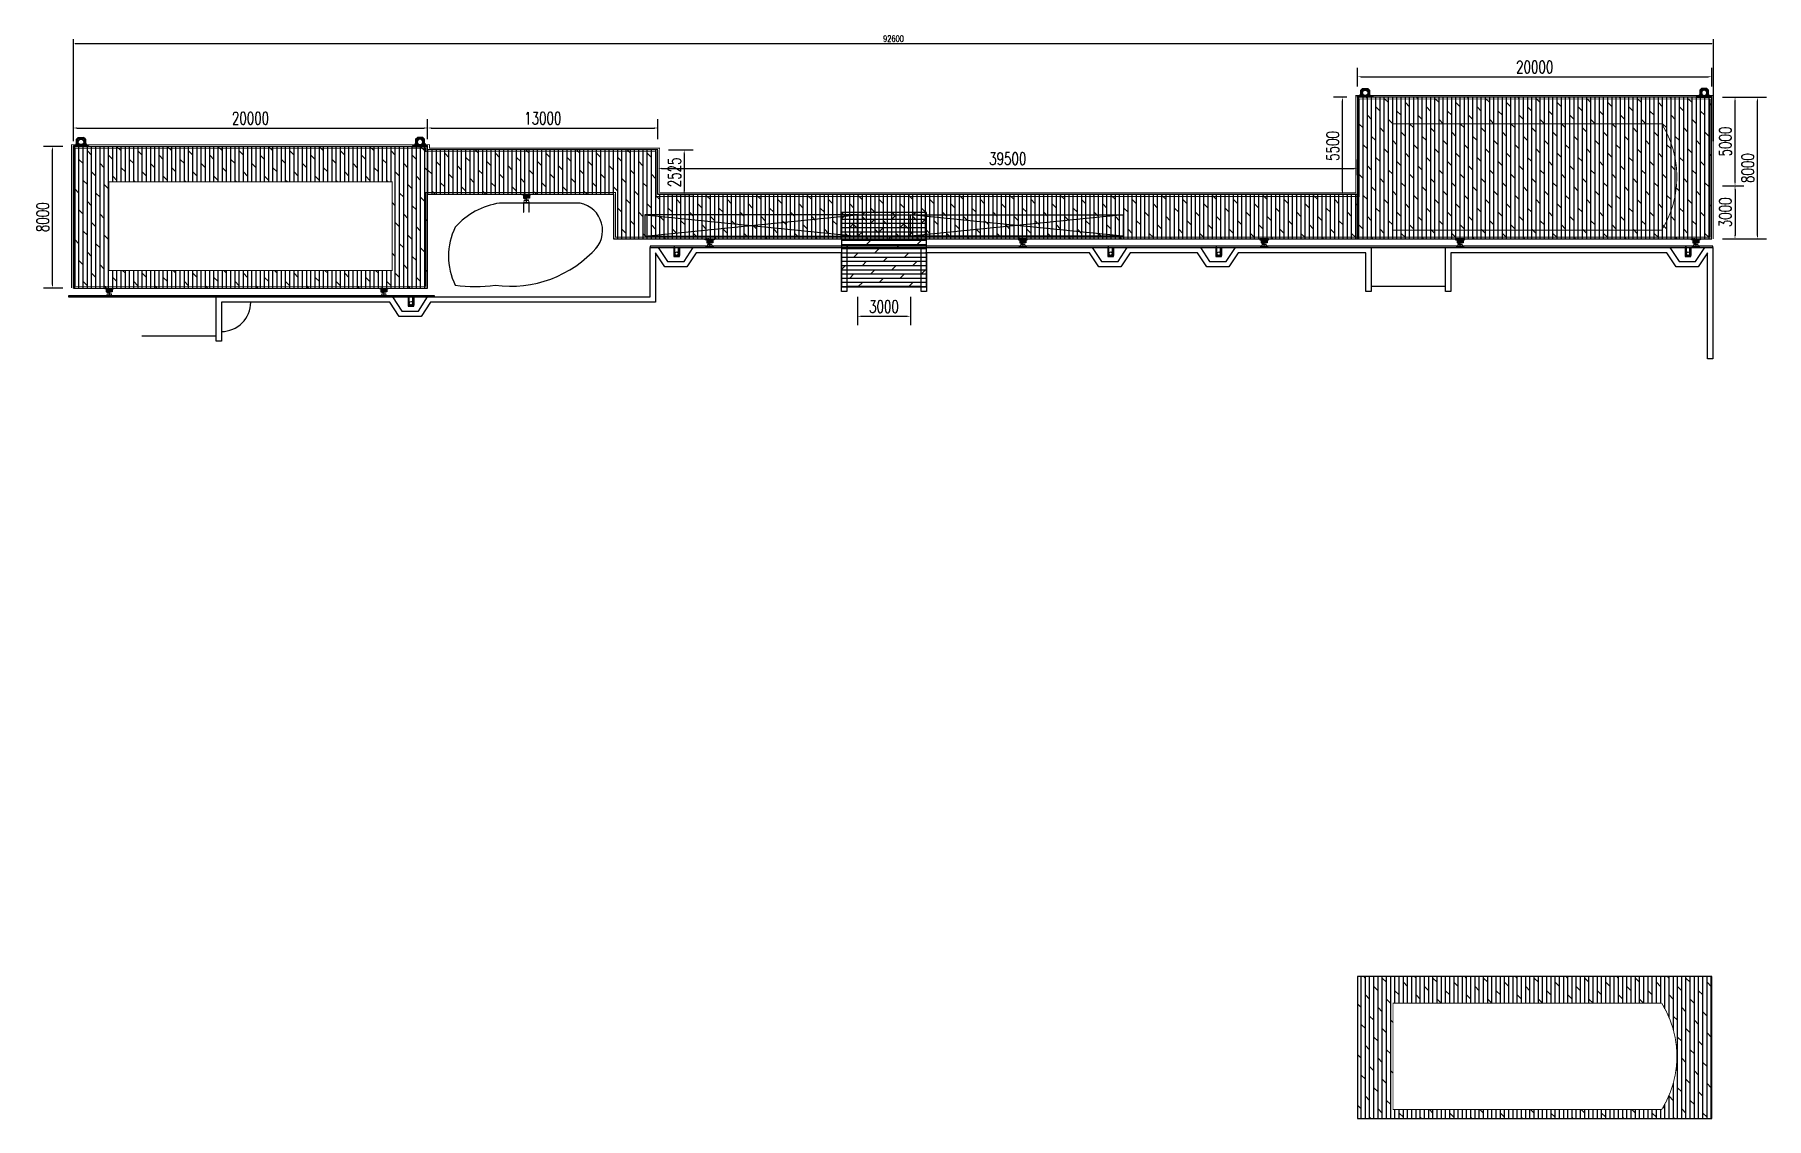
# Model space of a CAD drawing. Header units: millimetres. Extents: x -1871197 to -1180782, y 1281217 to 1543414.
# Drawn here: x -1602314 to -1504549, y 1321637 to 1382818 of the extents above; entities that cross this region are included whole.
import ezdxf

# ---------------------------------------------------------------- set-up
doc = ezdxf.new("R2010")
doc.units = ezdxf.units.MM
doc.header["$LTSCALE"] = 10
doc.linetypes.add('HIDDEN', pattern=[0.375, 0.25, -0.125])
doc.layers.get('0').update_dxf_attribs({"linetype": 'CONTINUOUS'})
doc.layers.get('DEFPOINTS').update_dxf_attribs({"linetype": 'CONTINUOUS'})
for name, color, linetype in [('DOTE', 1, 'CONTINUOUS'), ('PUB_DIM', 3, 'CONTINUOUS'), ('W-_ANTICOLLISION防撞措施', 6, 'CONTINUOUS'), ('W-bridge approach引桥', 4, 'CONTINUOUS'), ('W-MOUNTING固定方式', 5, 'CONTINUOUS'), ('W-PLASTIC_RAILINGS塑木栏杆', 6, 'CONTINUOUS'), ('W-STEEL_FRAME钢架', 3, 'CONTINUOUS'), ('W-STEEL_KEEL钢龙骨', 5, 'CONTINUOUS'), ('W-WOOD_FLOOR木地板', 30, 'CONTINUOUS'), ('Z', 12, 'CONTINUOUS'), ('护桩器', 154, 'CONTINUOUS'), ('植物', 3, 'CONTINUOUS'), ('钢', 172, 'CONTINUOUS')]:
    doc.layers.add(name, color=color, linetype=linetype)
doc.styles.add('STANDARD_T3', font='simplex.shx', dxfattribs={"width": 0.7, "bigfont": 'gbcbig.shx'})
doc.dimstyles.new('W&&100', dxfattribs={"dimtxt": 350, "dimasz": 100, "dimexe": 250, "dimexo": 300, "dimgap": 100, "dimtad": 1, "dimdec": 0, "dimzin": 0, "dimdsep": 46, "dimtxsty": 'STANDARD_T3', "dimcen": 0.09, "dimclrd": 1, "dimclre": 1, "dimclrt": 7, "dimazin": 2, "dimtfac": 1, "dimtdec": 0, "dimtix": 1, "dimtmove": 2, "dimatfit": 3, "dimfxl": 100, "dimtolj": 1, "dimtzin": 0, "dimarcsym": 0})
doc.dimstyles.new('W&&200', dxfattribs={"dimtxt": 700, "dimasz": 200, "dimexe": 500, "dimexo": 600, "dimgap": 200, "dimtad": 1, "dimdec": 0, "dimzin": 0, "dimdsep": 46, "dimtxsty": 'STANDARD_T3', "dimcen": 0.09, "dimclrd": 1, "dimclre": 1, "dimclrt": 7, "dimazin": 2, "dimtfac": 1, "dimtdec": 0, "dimtix": 1, "dimtmove": 2, "dimatfit": 3, "dimfxl": 100, "dimtolj": 1, "dimtzin": 0, "dimarcsym": 0})

msp = doc.modelspace()

# ---------------------------------------------------------------- blocks, each defined once
blk = doc.blocks.new('*U508')
for p, q in [((-250, 150), (-150, 250)), ((-190, 125), (-125, 190)), ((190, 125), (125, 190)), ((250, 150), (150, 250)), ((-250, -90), (-350, -190)), ((250, -90), (350, -190))]:
    blk.add_line(p, q)
blk.add_lwpolyline([(-430, -190), (430, -190), (430, -250), (-430, -250)], close=True)
at = {"layer": 'Z'}
for radius in [162, 152]:
    blk.add_circle((0, 0), radius, dxfattribs=at)
at = {"layer": '护桩器'}
blk.add_line((280, -250), (-280, -250), dxfattribs=at)
for points in [[(250, 150), (250, -190), (-250, -190), (-250, 150)], [(-182, 37), (-182, 27), (-232, 27)], [(-182, 37), (-232, 37)], [(-186, 39), (-209, 39), (-209, 37)], [(-186, 37), (-209, 37)], [(-208, 29), (-208, 37)], [(-208, 29), (-187, 29)], [(-207, 50), (-203, 51)], [(-206, 51), (-206, 50), (-201, 51), (-206, 51), (-207, 50)], [(-207, 42), (-207, 50)], [(-207, 42), (-207, 39)], [(-207, 42), (-206, 42)], [(-205, 42), (-206, 42), (-206, 50)], [(-198, 39), (-198, 42), (-205, 42)], [(-202, 56), (-203, 55)], [(-191, 55), (-203, 55)], [(-203, 46), (-203, 55)], [(-203, 29), (-203, 51)], [(-203, 51), (-199, 50), (-194, 51)], [(-193, 51), (-202, 51), (-203, 51)], [(-203, 42), (-203, 51), (-191, 51)], [(-202, 43), (-203, 42)], [(-203, 39), (-203, 42)], [(-203, 40), (-203, -38)], [(-203, -38), (-203, 40)], [(-203, 37), (-203, 39)], [(-203, 38), (-203, -38)], [(-203, 37), (-203, 28)], [(-203, 37), (-203, 29)], [(-203, 27), (-203, 29)], [(-191, 18), (-203, 18)], [(-202, 56), (-193, 56), (-191, 55)], [(-202, 56), (-202, 46)], [(-202, 51), (-202, 29)], [(-202, 51), (-202, 43)], [(-202, 43), (-193, 43), (-191, 42)], [(-202, 29), (-202, 18)], [(-198, 52), (-199, 53), (-199, 54), (-201, 53), (-201, 51), (-199, 51), (-199, 51), (-198, 52)], [(-201, 51), (-196, 50), (-192, 51), (-201, 51)], [(-199, 54), (-195, 54)], [(-199, 51), (-195, 51)], [(-199, 42), (-199, 50)], [(-197, 42), (-198, 42)], [(-196, 51), (-197, 52), (-196, 54), (-194, 54), (-194, 52)], [(-197, 49), (-197, -49)], [(-197, 39), (-197, 42)], [(-197, 42), (-197, 42)], [(-195, 42), (-197, 42)], [(-197, 37), (-197, 28)], [(-197, 29), (-197, 37)], [(-194, 51), (-196, 51)], [(-196, 42), (-196, 50)], [(-195, 42), (-188, 42)], [(-194, 52), (-194, 51)], [(-194, 51), (-189, 50), (-188, 51)], [(-193, 46), (-193, 56)], [(-193, 29), (-193, 51)], [(-193, 51), (-191, 51)], [(-193, 51), (-193, 43)], [(-193, 18), (-193, 29)], [(-188, 50), (-188, 51), (-192, 51), (-188, 50)], [(-191, 46), (-191, 55)], [(-191, 29), (-191, 51)], [(-191, 42), (-191, 51)], [(-191, 39), (-191, 42)], [(-191, 40), (-191, -38)], [(-191, -38), (-191, 40)], [(-191, 37), (-191, 39)], [(-191, 38), (-191, -38)], [(-191, 37), (-191, 29)], [(-191, 27), (-191, 29)], [(190, 125), (190, -190), (-190, -190), (-190, 125)], [(-189, 42), (-189, 50)], [(-188, 42), (-188, 50)], [(-188, 42), (-187, 42)], [(-188, 42), (-188, 42)], [(-187, 42), (-187, 39)], [(-187, 29), (-187, 37)], [(-186, 37), (-186, 39)], [(-150, 250), (150, 250)], [(-125, 190), (125, 190)], [(59, 197), (-49, 197)], [(-47, 206), (-46, 207)], [(-47, 206), (-47, 203), (-46, 207)], [(-47, 206), (-47, 206)], [(-47, 206), (-47, 206)], [(-47, 201), (-46, 205), (-47, 206)], [(-46, 199), (-47, 203), (-47, 194), (-46, 199)], [(-47, 201), (-46, 196), (-47, 192)], [(-47, 189), (-46, 189), (-47, 194), (-47, 189)], [(-46, 188), (-47, 192)], [(-46, 188), (-47, 189)], [(-47, 189), (-47, 189)], [(-40, 207), (-46, 207)], [(-46, 199), (-40, 199), (-40, 207)], [(-40, 205), (-46, 205)], [(-40, 196), (-46, 196)], [(-40, 189), (-46, 189)], [(-40, 188), (-46, 188)], [(-40, 209), (-40, 186), (-38, 186)], [(-38, 209), (-40, 209)], [(-40, 205), (-40, 205)], [(-38, 203), (-40, 203)], [(-40, 199), (-40, 188)], [(-38, 191), (-40, 191)], [(-40, 191), (-30, 191)], [(-40, 189), (-40, 189)], [(-38, 209), (-38, 186)], [(-30, 208), (-38, 208)], [(-30, 203), (-38, 203)], [(38, 203), (-38, 203)], [(-38, 197), (-30, 197)], [(40, 191), (-38, 191)], [(-30, 191), (-38, 191)], [(-38, 191), (40, 191)], [(38, 191), (-38, 191)], [(-30, 187), (-38, 187)], [(-37, 182), (-27, 182), (-27, 232)], [(-37, 182), (-37, 232)], [(-37, 203), (-28, 203)], [(-37, 197), (-28, 197)], [(-30, 187), (-30, 208)], [(-30, 191), (-28, 191)], [(18, 191), (18, 203)], [(29, 202), (18, 202)], [(18, 193), (29, 193)], [(37, 182), (27, 182), (27, 232)], [(27, 191), (29, 191)], [(37, 203), (28, 203)], [(37, 197), (28, 197)], [(29, 208), (29, 187)], [(29, 208), (37, 208)], [(37, 203), (29, 203)], [(29, 197), (37, 197)], [(37, 191), (29, 191)], [(29, 187), (37, 187)], [(37, 182), (37, 232)], [(37, 186), (37, 209)], [(39, 186), (39, 209), (37, 209)], [(37, 203), (39, 203)], [(37, 191), (39, 191)], [(37, 186), (39, 186)], [(42, 207), (39, 207)], [(39, 203), (42, 203)], [(39, 191), (42, 191)], [(42, 187), (39, 187)], [(42, 207), (42, 188)], [(42, 207), (42, 206)], [(42, 207), (50, 207)], [(42, 205), (42, 206), (50, 206)], [(43, 202), (42, 203)], [(42, 203), (51, 203), (51, 191)], [(43, 202), (43, 193), (42, 191)], [(42, 199), (50, 199)], [(42, 196), (50, 196)], [(42, 191), (51, 191)], [(42, 189), (50, 189)], [(42, 188), (42, 187)], [(42, 188), (42, 188)], [(42, 188), (50, 188)], [(51, 202), (43, 202)], [(51, 193), (43, 193)], [(46, 203), (55, 203)], [(56, 202), (46, 202)], [(46, 193), (56, 193)], [(46, 191), (55, 191)], [(50, 207), (51, 203)], [(51, 206), (50, 206), (51, 201), (51, 206), (50, 207)], [(51, 203), (50, 199), (51, 194)], [(51, 201), (50, 196), (51, 192), (51, 201)], [(51, 194), (50, 189), (51, 188)], [(50, 188), (51, 188), (51, 192), (50, 188)], [(51, 193), (51, 202), (51, 203)], [(51, 193), (51, 191)], [(55, 191), (55, 203)], [(56, 202), (55, 203)], [(56, 202), (56, 193), (55, 191)], [(182, 37), (182, 27), (232, 27)], [(182, 37), (232, 37)], [(186, 39), (209, 39), (209, 37)], [(186, 37), (186, 39)], [(186, 37), (209, 37)], [(187, 42), (187, 39)], [(188, 42), (187, 42)], [(187, 29), (187, 37)], [(208, 29), (187, 29)], [(194, 51), (189, 50), (188, 51)], [(188, 50), (188, 51), (192, 51), (188, 50)], [(188, 42), (188, 50)], [(195, 42), (188, 42)], [(188, 42), (188, 42)], [(189, 42), (189, 50)], [(202, 56), (193, 56), (191, 55)], [(191, 55), (203, 55)], [(191, 46), (191, 55)], [(191, 29), (191, 51)], [(193, 51), (191, 51)], [(191, 42), (191, 51)], [(203, 42), (203, 51), (191, 51)], [(202, 43), (193, 43), (191, 42)], [(191, 39), (191, 42)], [(191, 40), (191, -38)], [(191, -38), (191, 40)], [(191, 37), (191, 39)], [(191, 38), (191, -38)], [(191, 37), (191, 29)], [(191, 27), (191, 29)], [(191, 18), (203, 18)], [(201, 51), (196, 50), (192, 51), (201, 51)], [(193, 46), (193, 56)], [(193, 29), (193, 51)], [(193, 51), (202, 51), (203, 51)], [(193, 51), (193, 43)], [(193, 18), (193, 29)], [(196, 51), (197, 52), (196, 54), (194, 54), (194, 52)], [(194, 52), (194, 51)], [(194, 51), (196, 51)], [(203, 51), (199, 50), (194, 51)], [(199, 54), (195, 54)], [(199, 51), (195, 51)], [(195, 42), (197, 42)], [(196, 42), (196, 50)], [(197, 49), (197, -49)], [(197, 39), (197, 42)], [(197, 42), (197, 42)], [(197, 42), (198, 42)], [(197, 37), (197, 28)], [(197, 29), (197, 37)], [(198, 52), (199, 53), (199, 54), (201, 53), (201, 51), (199, 51), (199, 51), (198, 52)], [(198, 39), (198, 42), (205, 42)], [(199, 42), (199, 50)], [(206, 51), (206, 50), (201, 51), (206, 51), (207, 50)], [(202, 56), (203, 55)], [(202, 56), (202, 46)], [(202, 51), (202, 29)], [(202, 51), (202, 43)], [(202, 43), (203, 42)], [(202, 29), (202, 18)], [(203, 46), (203, 55)], [(203, 29), (203, 51)], [(207, 50), (203, 51)], [(203, 39), (203, 42)], [(203, 40), (203, -38)], [(203, -38), (203, 40)], [(203, 37), (203, 39)], [(203, 38), (203, -38)], [(203, 37), (203, 28)], [(203, 37), (203, 29)], [(203, 27), (203, 29)], [(205, 42), (206, 42), (206, 50)], [(207, 42), (206, 42)], [(207, 42), (207, 50)], [(207, 42), (207, 39)], [(208, 29), (208, 37)], [(-182, -37), (-182, -27), (-232, -27)], [(-182, -37), (-232, -37)], [(-209, -38), (-186, -38)], [(-209, -40), (-186, -40), (-186, -38)], [(-209, -38), (-209, -40)], [(-187, -30), (-208, -30)], [(-208, -30), (-208, -38)], [(-207, -40), (-207, -46)], [(-199, -46), (-199, -40), (-207, -40)], [(-206, -47), (-207, -46)], [(-206, -47), (-203, -47), (-207, -46)], [(-201, -47), (-205, -46), (-206, -47)], [(-206, -47), (-206, -47)], [(-206, -47), (-206, -47)], [(-205, -40), (-205, -46)], [(-205, -40), (-205, -40)], [(-203, -37), (-203, -28)], [(-203, -30), (-203, -28)], [(-203, -30), (-203, -38)], [(-203, -40), (-203, -30)], [(-203, -38), (-203, -40)], [(-199, -46), (-203, -47), (-194, -47), (-199, -46)], [(-201, -47), (-196, -46), (-192, -47)], [(-199, -40), (-188, -40)], [(-197, -37), (-197, -28)], [(-197, -38), (-197, -30)], [(-196, -40), (-196, -46)], [(-189, -47), (-189, -46), (-194, -47), (-189, -47)], [(-188, -46), (-192, -47)], [(-191, -30), (-191, -28)], [(-191, -30), (-191, -38)], [(-191, -40), (-191, -30)], [(-191, -38), (-191, -40)], [(-189, -40), (-189, -40)], [(-189, -40), (-189, -46)], [(-188, -46), (-189, -47)], [(-189, -47), (-189, -47)], [(-188, -40), (-188, -46)], [(-187, -30), (-187, -38)], [(59, -197), (-49, -197)], [(-46, -188), (-47, -189)], [(-46, -188), (-47, -192)], [(-47, -189), (-46, -189), (-47, -194), (-47, -189)], [(-47, -189), (-47, -189)], [(-47, -201), (-46, -196), (-47, -192)], [(-46, -199), (-47, -203), (-47, -194), (-46, -199)], [(-47, -201), (-46, -205), (-47, -206)], [(-47, -206), (-47, -203), (-46, -207)], [(-47, -206), (-46, -207)], [(-47, -206), (-47, -206)], [(-47, -206), (-47, -206)], [(-40, -188), (-46, -188)], [(-40, -189), (-46, -189)], [(-40, -196), (-46, -196)], [(-46, -199), (-40, -199), (-40, -207)], [(-40, -205), (-46, -205)], [(-40, -207), (-46, -207)], [(-40, -209), (-40, -186), (-38, -186)], [(-40, -199), (-40, -188)], [(-40, -189), (-40, -189)], [(-38, -191), (-40, -191)], [(-40, -191), (-30, -191)], [(-38, -203), (-40, -203)], [(-40, -205), (-40, -205)], [(-38, -209), (-40, -209)], [(-38, -209), (-38, -186)], [(-30, -187), (-38, -187)], [(40, -191), (-38, -191)], [(-30, -191), (-38, -191)], [(-38, -191), (40, -191)], [(38, -191), (-38, -191)], [(-38, -197), (-30, -197)], [(-30, -203), (-38, -203)], [(38, -203), (-38, -203)], [(-30, -208), (-38, -208)], [(-37, -182), (-27, -182), (-27, -232)], [(-37, -182), (-37, -232)], [(-37, -197), (-28, -197)], [(-37, -203), (-28, -203)], [(-30, -187), (-30, -208)], [(-30, -191), (-28, -191)], [(18, -191), (18, -203)], [(18, -193), (29, -193)], [(29, -202), (18, -202)], [(37, -182), (27, -182), (27, -232)], [(27, -191), (29, -191)], [(37, -197), (28, -197)], [(37, -203), (28, -203)], [(29, -208), (29, -187)], [(29, -187), (37, -187)], [(37, -191), (29, -191)], [(29, -197), (37, -197)], [(37, -203), (29, -203)], [(29, -208), (37, -208)], [(37, -182), (37, -232)], [(37, -186), (37, -209)], [(39, -186), (39, -209), (37, -209)], [(37, -186), (39, -186)], [(37, -191), (39, -191)], [(37, -203), (39, -203)], [(42, -187), (39, -187)], [(39, -191), (42, -191)], [(39, -203), (42, -203)], [(42, -207), (39, -207)], [(42, -188), (42, -187)], [(42, -207), (42, -188)], [(42, -188), (42, -188)], [(42, -188), (50, -188)], [(42, -189), (50, -189)], [(43, -202), (43, -193), (42, -191)], [(42, -191), (51, -191)], [(42, -203), (51, -203), (51, -191)], [(42, -196), (50, -196)], [(42, -199), (50, -199)], [(43, -202), (42, -203)], [(42, -205), (42, -206), (50, -206)], [(42, -207), (42, -206)], [(42, -207), (50, -207)], [(51, -193), (43, -193)], [(51, -202), (43, -202)], [(46, -191), (55, -191)], [(46, -193), (56, -193)], [(56, -202), (46, -202)], [(46, -203), (55, -203)], [(51, -194), (50, -189), (51, -188)], [(50, -188), (51, -188), (51, -192), (50, -188)], [(51, -201), (50, -196), (51, -192), (51, -201)], [(51, -203), (50, -199), (51, -194)], [(51, -206), (50, -206), (51, -201), (51, -206), (50, -207)], [(50, -207), (51, -203)], [(51, -193), (51, -191)], [(51, -193), (51, -202), (51, -203)], [(55, -191), (55, -203)], [(56, -202), (56, -193), (55, -191)], [(56, -202), (55, -203)], [(182, -37), (182, -27), (232, -27)], [(182, -37), (232, -37)], [(209, -38), (186, -38)], [(209, -40), (186, -40), (186, -38)], [(187, -30), (208, -30)], [(187, -30), (187, -38)], [(199, -40), (188, -40)], [(188, -40), (188, -46)], [(188, -46), (189, -47)], [(188, -46), (192, -47)], [(189, -40), (189, -40)], [(189, -40), (189, -46)], [(189, -47), (189, -46), (194, -47), (189, -47)], [(189, -47), (189, -47)], [(191, -30), (191, -28)], [(191, -30), (191, -38)], [(191, -40), (191, -30)], [(191, -38), (191, -40)], [(201, -47), (196, -46), (192, -47)], [(199, -46), (203, -47), (194, -47), (199, -46)], [(196, -40), (196, -46)], [(197, -37), (197, -28)], [(197, -38), (197, -30)], [(199, -46), (199, -40), (207, -40)], [(201, -47), (205, -46), (206, -47)], [(203, -37), (203, -28)], [(203, -30), (203, -28)], [(203, -30), (203, -38)], [(203, -40), (203, -30)], [(203, -38), (203, -40)], [(206, -47), (203, -47), (207, -46)], [(205, -40), (205, -46)], [(205, -40), (205, -40)], [(206, -47), (207, -46)], [(206, -47), (206, -47)], [(206, -47), (206, -47)], [(207, -40), (207, -46)], [(208, -30), (208, -38)], [(209, -38), (209, -40)]]:
    blk.add_lwpolyline(points, dxfattribs=at)
for points in [[(-172, 25), (-222, 25), (-222, -25), (-172, -25)], [(25, 172), (25, 222), (-25, 222), (-25, 172)], [(172, 25), (222, 25), (222, -25), (172, -25)], [(25, -172), (25, -222), (-25, -222), (-25, -172)]]:
    blk.add_lwpolyline(points, close=True, dxfattribs=at)
blk = doc.blocks.new('gddz')
h = blk.add_hatch(color=256)
h.dxf.hatch_style = 2
h.paths.add_polyline_path([(-163, 79), (-163, 69), (-171, 69)])
h = blk.add_hatch(color=256)
h.dxf.hatch_style = 2
h.paths.add_polyline_path([(-150, 54), (-150, 44), (-160, 54)])
h = blk.add_hatch(color=256)
h.dxf.hatch_style = 2
h.paths.add_polyline_path([(-132, 69), (-142, 79), (-142, 69)])
h = blk.add_hatch(color=256)
h.dxf.hatch_style = 2
h.paths.add_polyline_path([(142, 79), (142, 69), (132, 69)])
h = blk.add_hatch(color=256)
h.dxf.hatch_style = 2
h.paths.add_polyline_path([(150, 54), (150, 44), (160, 54)])
h = blk.add_hatch(color=256)
h.dxf.hatch_style = 2
h.paths.add_polyline_path([(173, 69), (163, 79), (163, 69)])
h = blk.add_hatch(color=256)
h.dxf.hatch_style = 2
h.paths.add_polyline_path([(-100, -100), (-100, -110), (-110, -100)])
h = blk.add_hatch(color=256)
h.dxf.hatch_style = 2
h.paths.add_polyline_path([(110, -100), (100, -100), (100, -110)])
at = {"lineweight": 13}
for points in [[(-230, 54), (230, 54), (230, 69), (-230, 69), (-230, 54)], [(-163, 69), (-163, 79), (-171, 69), (-163, 69)], [(-163, 569), (-163, 69), (-142, 69)], [(-150, 54), (-150, 44), (-160, 54), (-150, 54)], [(-120, -85), (-150, 39), (-6, 39), (-6, -85), (-120, -85)], [(-142, 69), (-142, 569)], [(-142, 69), (-142, 79), (-132, 69), (-142, 69)], [(-6, -85), (6, -85), (6, 39), (-6, 39), (-6, -85)], [(120, -85), (150, 39), (6, 39), (6, -85), (120, -85)], [(142, 69), (142, 79), (132, 69), (142, 69)], [(142, 569), (142, 69), (163, 69)], [(150, 54), (150, 44), (160, 54), (150, 54)], [(163, 69), (163, 569)], [(163, 69), (163, 79), (173, 69), (163, 69)], [(-120, -100), (120, -100), (120, -85), (-120, -85), (-120, -100)], [(-100, -100), (-100, -110), (-110, -100), (-100, -100)], [(-20, -112), (-100, -112), (-100, -100), (100, -100)], [(20, -288), (100, -288), (100, -300), (-100, -300), (-100, -288), (-20, -288)], [(-4, -271), (-4, -127)], [(4, -127), (4, -271)], [(100, -100), (100, -112), (20, -112)], [(100, -100), (100, -110), (110, -100), (100, -100)]]:
    blk.add_lwpolyline(points, dxfattribs=at)
at = {"lineweight": 0}
for points in [[(-163, 79), (-163, 69), (-171, 69), (-163, 79)], [(-163, 79), (-163, 69), (-171, 69), (-163, 79)], [(-150, 54), (-150, 44), (-160, 54), (-150, 54)], [(-150, 54), (-150, 44), (-160, 54), (-150, 54)], [(-132, 69), (-142, 79), (-142, 69), (-132, 69)], [(-132, 69), (-142, 79), (-142, 69), (-132, 69)], [(142, 79), (142, 69), (132, 69), (142, 79)], [(142, 79), (142, 69), (132, 69), (142, 79)], [(150, 54), (150, 44), (160, 54), (150, 54)], [(150, 54), (150, 44), (160, 54), (150, 54)], [(173, 69), (163, 79), (163, 69), (173, 69)], [(173, 69), (163, 79), (163, 69), (173, 69)], [(-100, -100), (-100, -110), (-110, -100), (-100, -100)], [(-100, -100), (-100, -110), (-110, -100), (-100, -100)], [(110, -100), (100, -100), (100, -110), (110, -100)], [(110, -100), (100, -100), (100, -110), (110, -100)]]:
    blk.add_lwpolyline(points, dxfattribs=at)
blk.add_lwpolyline([(-150, 54), (150, 54), (150, 39), (-150, 39)], close=True)
blk.add_arc((152, 565), 11.1, 23.29569, 156.70431)
at = {"lineweight": 13}
for points in [[(-152, 578), (-157, 578), (-161, 574), (-161, 569)], [(-142, 569), (-142, 574), (-146, 578), (-152, 578)], [(-4, -128), (-4, -119), (-11, -112), (-20, -112)], [(-20, -288), (-11, -288), (-4, -281), (-4, -271)], [(20, -112), (11, -112), (4, -119), (4, -128)], [(4, -271), (4, -281), (11, -288), (20, -288)]]:
    blk.add_open_spline(points, degree=3, dxfattribs=at)
blk = doc.blocks.new('hg')
at = {"layer": 'DOTE'}
blk.add_line((163, -140), (-37, -140), dxfattribs=at)
at = {"layer": 'W-MOUNTING固定方式'}
blk.add_lwpolyline([(-187, -184), (313, -184), (313, -227), (-187, -227)], close=True, dxfattribs=at)
at = {"layer": '钢'}
for p, q in [((113, -129), (13, -129)), ((113, -140), (13, -140)), ((113, -151), (13, -151)), ((16, -100), (16, -180)), ((110, -100), (110, -180))]:
    blk.add_line(p, q, dxfattribs=at)
for points in [[(-47, 0), (47, 0), (50, -3), (50, -77), (47, -80), (-47, -80), (-50, -77), (-50, -3)], [(173, 0), (79, 0), (76, -3), (76, -77), (79, -80), (173, -80), (176, -77), (176, -3)], [(-107, -7), (-67, -7), (-67, -227), (-107, -227)], [(-107, -28), (43, -28), (43, -52), (-107, -52)], [(163, -132), (-37, -132), (-37, -148), (163, -148)], [(-30, -125), (10, -125), (10, -227), (-30, -227)], [(110, -100), (16, -100), (13, -103), (13, -177), (16, -180), (110, -180), (113, -177), (113, -103)], [(233, -28), (83, -28), (83, -52), (233, -52)], [(156, -125), (116, -125), (116, -227), (156, -227)], [(233, -7), (193, -7), (193, -227), (233, -227)]]:
    blk.add_lwpolyline(points, close=True, dxfattribs=at)
at = {"layer": '钢', "linetype": 'HIDDEN', "ltscale": 50}
for points in [[(-103, -7), (-71, -7), (-71, -227), (-103, -227)], [(-26, -125), (6, -125), (6, -227), (-26, -227)], [(152, -125), (120, -125), (120, -227), (152, -227)], [(229, -7), (197, -7), (197, -227), (229, -227)]]:
    blk.add_lwpolyline(points, close=True, dxfattribs=at)
at = {"layer": 'PUB_DIM'}
blk.add_blockref('gddz', (63, 203), dxfattribs=at)
blk = doc.blocks.new('1')
h = blk.add_hatch(color=256)
h.dxf.hatch_style = 2
h.paths.add_polyline_path([(-150, 15), (-150, 25), (-160, 15)])
h = blk.add_hatch(color=256)
h.dxf.hatch_style = 2
h.paths.add_polyline_path([(-110, 169), (-100, 169), (-100, 179)])
h = blk.add_hatch(color=256)
h.dxf.hatch_style = 2
h.paths.add_polyline_path([(100, 169), (100, 179), (110, 169)])
h = blk.add_hatch(color=256)
h.dxf.hatch_style = 2
h.paths.add_polyline_path([(150, 15), (150, 25), (160, 15)])
h = blk.add_hatch(color=256)
h.dxf.hatch_style = 2
h.paths.add_polyline_path([(-173, 0), (-163, -10), (-163, 0)])
h = blk.add_hatch(color=256)
h.dxf.hatch_style = 2
h.paths.add_polyline_path([(-142, -10), (-142, 0), (-132, 0)])
h = blk.add_hatch(color=256)
h.dxf.hatch_style = 2
h.paths.add_polyline_path([(132, 0), (142, -10), (142, 0)])
h = blk.add_hatch(color=256)
h.dxf.hatch_style = 2
h.paths.add_polyline_path([(163, -10), (163, 0), (171, 0)])
at = {"lineweight": 13}
for points in [[(230, 15), (-230, 15), (-230, 0), (230, 0), (230, 15)], [(-150, 15), (-150, 25), (-160, 15), (-150, 15)], [(-120, 154), (-150, 30), (-6, 30), (-6, 154), (-120, 154)], [(120, 169), (-120, 169), (-120, 154), (120, 154), (120, 169)], [(-100, 169), (-100, 179), (-110, 169), (-100, 169)], [(-20, 357), (-100, 357), (-100, 369), (100, 369), (100, 357), (20, 357)], [(-100, 169), (-100, 181), (-20, 181)], [(20, 181), (100, 181), (100, 169), (-100, 169)], [(6, 154), (-6, 154), (-6, 30), (6, 30), (6, 154)], [(-4, 196), (-4, 340)], [(4, 340), (4, 196)], [(120, 154), (150, 30), (6, 30), (6, 154), (120, 154)], [(100, 169), (100, 179), (110, 169), (100, 169)], [(150, 15), (150, 25), (160, 15), (150, 15)], [(-163, 0), (-163, -10), (-173, 0), (-163, 0)], [(-142, 0), (-142, -10), (-132, 0), (-142, 0)], [(142, 0), (142, -10), (132, 0), (142, 0)], [(163, 0), (163, -10), (171, 0), (163, 0)]]:
    blk.add_lwpolyline(points, dxfattribs=at)
at = {"lineweight": 0}
for points in [[(-150, 15), (-150, 25), (-160, 15), (-150, 15)], [(-150, 15), (-150, 25), (-160, 15), (-150, 15)], [(-110, 169), (-100, 169), (-100, 179), (-110, 169)], [(-110, 169), (-100, 169), (-100, 179), (-110, 169)], [(100, 169), (100, 179), (110, 169), (100, 169)], [(100, 169), (100, 179), (110, 169), (100, 169)], [(150, 15), (150, 25), (160, 15), (150, 15)], [(150, 15), (150, 25), (160, 15), (150, 15)], [(-173, 0), (-163, -10), (-163, 0), (-173, 0)], [(-173, 0), (-163, -10), (-163, 0), (-173, 0)], [(-142, -10), (-142, 0), (-132, 0), (-142, -10)], [(-142, -10), (-142, 0), (-132, 0), (-142, -10)], [(132, 0), (142, -10), (142, 0), (132, 0)], [(132, 0), (142, -10), (142, 0), (132, 0)], [(163, -10), (163, 0), (171, 0), (163, -10)], [(163, -10), (163, 0), (171, 0), (163, -10)]]:
    blk.add_lwpolyline(points, dxfattribs=at)
blk.add_lwpolyline([(150, 15), (-150, 15), (-150, 30), (150, 30)], close=True)
at = {"lineweight": 13}
for points in [[(-4, 340), (-4, 350), (-11, 357), (-20, 357)], [(-20, 181), (-11, 181), (-4, 188), (-4, 197)], [(20, 357), (11, 357), (4, 350), (4, 340)], [(4, 197), (4, 188), (11, 181), (20, 181)]]:
    blk.add_open_spline(points, degree=3, dxfattribs=at)
blk = doc.blocks.new('hg2')
at = {"layer": 'DOTE'}
blk.add_line((-96, 216), (104, 216), dxfattribs=at)
at = {"layer": 'W-MOUNTING固定方式'}
blk.add_lwpolyline([(254, 260), (-246, 260), (-246, 303), (254, 303)], close=True, dxfattribs=at)
at = {"layer": '钢'}
for p, q in [((-46, 227), (54, 227)), ((-46, 216), (54, 216)), ((-46, 205), (54, 205)), ((-43, 176), (-43, 256)), ((51, 176), (51, 256))]:
    blk.add_line(p, q, dxfattribs=at)
for points in [[(-166, 83), (-126, 83), (-126, 303), (-166, 303)], [(-166, 104), (-16, 104), (-16, 128), (-166, 128)], [(-106, 76), (-12, 76), (-9, 79), (-9, 153), (-12, 156), (-106, 156), (-109, 153), (-109, 79)], [(-96, 208), (104, 208), (104, 224), (-96, 224)], [(-88, 201), (-48, 201), (-48, 303), (-88, 303)], [(-43, 176), (51, 176), (54, 179), (54, 253), (51, 256), (-43, 256), (-46, 253), (-46, 179)], [(114, 76), (20, 76), (17, 79), (17, 153), (20, 156), (114, 156), (117, 153), (117, 79)], [(174, 104), (24, 104), (24, 128), (174, 128)], [(97, 201), (57, 201), (57, 303), (97, 303)], [(174, 83), (134, 83), (134, 303), (174, 303)]]:
    blk.add_lwpolyline(points, close=True, dxfattribs=at)
at = {"layer": '钢', "linetype": 'HIDDEN', "ltscale": 50}
for points in [[(-162, 83), (-130, 83), (-130, 303), (-162, 303)], [(-84, 201), (-52, 201), (-52, 303), (-84, 303)], [(93, 201), (61, 201), (61, 303), (93, 303)], [(170, 83), (138, 83), (138, 303), (170, 303)]]:
    blk.add_lwpolyline(points, close=True, dxfattribs=at)
at = {"layer": 'W-STEEL_FRAME钢架'}
blk.add_blockref('1', (4, -197), dxfattribs=at)
blk = doc.blocks.new('2')
h = blk.add_hatch(color=256)
h.dxf.hatch_style = 2
h.paths.add_polyline_path([(-110, 8), (-100, 8), (-100, 18)])
h = blk.add_hatch(color=256)
h.dxf.hatch_style = 2
h.paths.add_polyline_path([(100, 8), (100, 18), (110, 8)])
h = blk.add_hatch(color=256)
h.dxf.hatch_style = 2
h.paths.add_polyline_path([(-173, -161), (-163, -172), (-163, -161)])
h = blk.add_hatch(color=256)
h.dxf.hatch_style = 2
h.paths.add_polyline_path([(-150, -146), (-150, -136), (-160, -146)])
h = blk.add_hatch(color=256)
h.dxf.hatch_style = 2
h.paths.add_polyline_path([(-142, -172), (-142, -161), (-132, -161)])
h = blk.add_hatch(color=256)
h.dxf.hatch_style = 2
h.paths.add_polyline_path([(132, -161), (142, -172), (142, -161)])
h = blk.add_hatch(color=256)
h.dxf.hatch_style = 2
h.paths.add_polyline_path([(150, -146), (150, -136), (160, -146)])
h = blk.add_hatch(color=256)
h.dxf.hatch_style = 2
h.paths.add_polyline_path([(163, -172), (163, -161), (171, -161)])
at = {"lineweight": 13}
for points in [[(120, 8), (-120, 8), (-120, -8), (120, -8), (120, 8)], [(-100, 8), (-100, 18), (-110, 8), (-100, 8)], [(-20, 175), (-100, 175), (-100, 186), (100, 186), (100, 175), (20, 175)], [(-100, 8), (-100, 19), (-20, 19)], [(20, 19), (100, 19), (100, 8), (-100, 8)], [(-4, 35), (-4, 157)], [(4, 157), (4, 35)], [(100, 8), (100, 18), (110, 8), (100, 8)], [(230, -146), (-230, -146), (-230, -161), (230, -161), (230, -146)], [(-163, -161), (-163, -172), (-173, -161), (-163, -161)], [(-150, -146), (-150, -136), (-160, -146), (-150, -146)], [(-120, -8), (-150, -131), (-6, -131), (-6, -8), (-120, -8)], [(-142, -161), (-142, -172), (-132, -161), (-142, -161)], [(6, -8), (-6, -8), (-6, -131), (6, -131), (6, -8)], [(120, -8), (150, -131), (6, -131), (6, -8), (120, -8)], [(142, -161), (142, -172), (132, -161), (142, -161)], [(150, -146), (150, -136), (160, -146), (150, -146)], [(163, -161), (163, -172), (171, -161), (163, -161)]]:
    blk.add_lwpolyline(points, dxfattribs=at)
at = {"lineweight": 0}
for points in [[(-110, 8), (-100, 8), (-100, 18), (-110, 8)], [(-110, 8), (-100, 8), (-100, 18), (-110, 8)], [(100, 8), (100, 18), (110, 8), (100, 8)], [(100, 8), (100, 18), (110, 8), (100, 8)], [(-173, -161), (-163, -172), (-163, -161), (-173, -161)], [(-173, -161), (-163, -172), (-163, -161), (-173, -161)], [(-150, -146), (-150, -136), (-160, -146), (-150, -146)], [(-150, -146), (-150, -136), (-160, -146), (-150, -146)], [(-142, -172), (-142, -161), (-132, -161), (-142, -172)], [(-142, -172), (-142, -161), (-132, -161), (-142, -172)], [(132, -161), (142, -172), (142, -161), (132, -161)], [(132, -161), (142, -172), (142, -161), (132, -161)], [(150, -146), (150, -136), (160, -146), (150, -146)], [(150, -146), (150, -136), (160, -146), (150, -146)], [(163, -172), (163, -161), (171, -161), (163, -172)], [(163, -172), (163, -161), (171, -161), (163, -172)]]:
    blk.add_lwpolyline(points, dxfattribs=at)
blk.add_lwpolyline([(150, -146), (-150, -146), (-150, -131), (150, -131)], close=True)
at = {"lineweight": 13}
for points in [[(-4, 157), (-4, 167), (-11, 175), (-20, 175)], [(-20, 19), (-11, 19), (-4, 27), (-4, 36)], [(20, 175), (11, 175), (4, 167), (4, 157)], [(4, 36), (4, 27), (11, 19), (20, 19)]]:
    blk.add_open_spline(points, degree=3, dxfattribs=at)
blk = doc.blocks.new('hg3')
at = {"layer": 'DOTE'}
blk.add_line((-100, -87), (100, -87), dxfattribs=at)
at = {"layer": 'W-MOUNTING固定方式'}
blk.add_lwpolyline([(250, -43), (-250, -43), (-250, 0), (250, 0)], close=True, dxfattribs=at)
at = {"layer": '钢'}
for p, q in [((-50, -76), (50, -76)), ((-50, -87), (50, -87)), ((-50, -98), (50, -98)), ((-47, -127), (-47, -47)), ((47, -127), (47, -47))]:
    blk.add_line(p, q, dxfattribs=at)
for points in [[(-170, -220), (-130, -220), (-130, 0), (-170, 0)], [(-92, -102), (-52, -102), (-52, 0), (-92, 0)], [(92, -102), (52, -102), (52, 0), (92, 0)], [(170, -220), (130, -220), (130, 0), (170, 0)], [(-170, -199), (-20, -199), (-20, -175), (-170, -175)], [(-110, -227), (-16, -227), (-13, -224), (-13, -150), (-16, -147), (-110, -147), (-113, -150), (-113, -224)], [(-100, -95), (100, -95), (100, -79), (-100, -79)], [(-47, -127), (47, -127), (50, -124), (50, -50), (47, -47), (-47, -47), (-50, -50), (-50, -124)], [(110, -227), (16, -227), (13, -224), (13, -150), (16, -147), (110, -147), (113, -150), (113, -224)], [(170, -199), (20, -199), (20, -175), (170, -175)]]:
    blk.add_lwpolyline(points, close=True, dxfattribs=at)
at = {"layer": '钢', "linetype": 'HIDDEN', "ltscale": 50}
for points in [[(-166, -220), (-134, -220), (-134, 0), (-166, 0)], [(-88, -102), (-56, -102), (-56, 0), (-88, 0)], [(88, -102), (56, -102), (56, 0), (88, 0)], [(166, -220), (134, -220), (134, 0), (166, 0)]]:
    blk.add_lwpolyline(points, close=True, dxfattribs=at)
at = {"layer": 'W-STEEL_FRAME钢架'}
blk.add_blockref('2', (0, -313), dxfattribs=at)
blk = doc.blocks.new('yq')
at = {"layer": 'W-bridge approach引桥'}
for p, q in [((0, 0), (12000, 1200)), ((0, 1200), (12000, 0))]:
    blk.add_line(p, q, dxfattribs=at)
blk.add_lwpolyline([(0, 0), (12000, 0), (12000, 1200), (0, 1200)], close=True, dxfattribs=at)
blk = doc.blocks.new('*D549')
at = {"layer": 'DEFPOINTS', "color": 0, "transparency": 16777216}
for p in [(-1601305, 1376509), (-1600127, 1376509), (-1600127, 1368509)]:
    blk.add_point(p, dxfattribs=at)
at = {"layer": 'W-WOOD_FLOOR木地板', "color": 1, "lineweight": -2, "transparency": 16777216}
for p, q in [((-1600727, 1376509), (-1601805, 1376509)), ((-1601305, 1368709), (-1601305, 1376309)), ((-1600727, 1368509), (-1601805, 1368509))]:
    blk.add_line(p, q, dxfattribs=at)
at = {"layer": 'W-WOOD_FLOOR木地板', "color": 1, "transparency": 16777216}
for points in [[(-1601338, 1376309), (-1601272, 1376309), (-1601305, 1376509)], [(-1601338, 1368709), (-1601272, 1368709), (-1601305, 1368509)]]:
    blk.add_solid(points, dxfattribs=at)
at = {"layer": 'W-WOOD_FLOOR木地板', "color": 7, "transparency": 16777216, "insert": (-1601855, 1372509), "char_height": 700, "attachment_point": 5, "rotation": 90, "style": 'STANDARD_T3'}
blk.add_mtext('\\A1;8000', dxfattribs=at)
blk = doc.blocks.new('*D550')
at = {"layer": 'DEFPOINTS', "color": 0, "transparency": 16777216}
for p in [(-1580127, 1377547), (-1600127, 1376509), (-1580127, 1376509)]:
    blk.add_point(p, dxfattribs=at)
at = {"layer": 'W-WOOD_FLOOR木地板', "color": 1, "lineweight": -2, "transparency": 16777216}
for p, q in [((-1600127, 1377109), (-1600127, 1378047)), ((-1599927, 1377547), (-1580327, 1377547)), ((-1580127, 1377109), (-1580127, 1378047))]:
    blk.add_line(p, q, dxfattribs=at)
at = {"layer": 'W-WOOD_FLOOR木地板', "color": 1, "transparency": 16777216}
for points in [[(-1599927, 1377580), (-1599927, 1377514), (-1600127, 1377547)], [(-1580327, 1377580), (-1580327, 1377514), (-1580127, 1377547)]]:
    blk.add_solid(points, dxfattribs=at)
at = {"layer": 'W-WOOD_FLOOR木地板', "color": 7, "transparency": 16777216, "insert": (-1590127, 1378097), "char_height": 700, "attachment_point": 5, "style": 'STANDARD_T3'}
blk.add_mtext('\\A1;20000', dxfattribs=at)
blk = doc.blocks.new('*D551')
at = {"layer": 'DEFPOINTS', "color": 0, "transparency": 16777216}
for p in [(-1567128, 1377547), (-1580127, 1376309), (-1567128, 1376309)]:
    blk.add_point(p, dxfattribs=at)
at = {"layer": 'W-WOOD_FLOOR木地板', "color": 1, "lineweight": -2, "transparency": 16777216}
for p, q in [((-1580127, 1376909), (-1580127, 1378047)), ((-1579927, 1377547), (-1567328, 1377547)), ((-1567128, 1376909), (-1567128, 1378047))]:
    blk.add_line(p, q, dxfattribs=at)
at = {"layer": 'W-WOOD_FLOOR木地板', "color": 1, "transparency": 16777216}
for points in [[(-1579927, 1377580), (-1579927, 1377514), (-1580127, 1377547)], [(-1567328, 1377580), (-1567328, 1377514), (-1567128, 1377547)]]:
    blk.add_solid(points, dxfattribs=at)
at = {"layer": 'W-WOOD_FLOOR木地板', "color": 7, "transparency": 16777216, "insert": (-1573627, 1378097), "char_height": 700, "attachment_point": 5, "style": 'STANDARD_T3'}
blk.add_mtext('\\A1;13000', dxfattribs=at)
blk = doc.blocks.new('*D552')
at = {"layer": 'DEFPOINTS', "color": 0, "transparency": 16777216}
for p in [(-1567128, 1376309), (-1567128, 1373784), (-1565641, 1373784)]:
    blk.add_point(p, dxfattribs=at)
at = {"layer": 'W-WOOD_FLOOR木地板', "color": 1, "lineweight": -2, "transparency": 16777216}
for p, q in [((-1566528, 1376309), (-1565141, 1376309)), ((-1565641, 1376109), (-1565641, 1373984)), ((-1566528, 1373784), (-1565141, 1373784))]:
    blk.add_line(p, q, dxfattribs=at)
at = {"layer": 'W-WOOD_FLOOR木地板', "color": 1, "transparency": 16777216}
for points in [[(-1565674, 1376109), (-1565608, 1376109), (-1565641, 1376309)], [(-1565674, 1373984), (-1565608, 1373984), (-1565641, 1373784)]]:
    blk.add_solid(points, dxfattribs=at)
at = {"layer": 'W-WOOD_FLOOR木地板', "color": 7, "transparency": 16777216, "insert": (-1566191, 1375046), "char_height": 700, "attachment_point": 5, "rotation": 90, "style": 'STANDARD_T3'}
blk.add_mtext('\\A1;2525', dxfattribs=at)
blk = doc.blocks.new('*D553')
at = {"layer": 'DEFPOINTS', "color": 0, "transparency": 16777216}
for p in [(-1527628, 1375268), (-1567128, 1374284), (-1527628, 1374284)]:
    blk.add_point(p, dxfattribs=at)
at = {"layer": 'W-WOOD_FLOOR木地板', "color": 1, "lineweight": -2, "transparency": 16777216}
for p, q in [((-1567128, 1374884), (-1567128, 1375768)), ((-1527628, 1374884), (-1527628, 1375768)), ((-1566928, 1375268), (-1527828, 1375268))]:
    blk.add_line(p, q, dxfattribs=at)
at = {"layer": 'W-WOOD_FLOOR木地板', "color": 1, "transparency": 16777216}
for points in [[(-1566928, 1375301), (-1566928, 1375235), (-1567128, 1375268)], [(-1527828, 1375301), (-1527828, 1375235), (-1527628, 1375268)]]:
    blk.add_solid(points, dxfattribs=at)
at = {"layer": 'W-WOOD_FLOOR木地板', "color": 7, "transparency": 16777216, "insert": (-1547378, 1375818), "char_height": 700, "attachment_point": 5, "style": 'STANDARD_T3'}
blk.add_mtext('\\A1;39500', dxfattribs=at)
blk = doc.blocks.new('*D554')
at = {"layer": 'DEFPOINTS', "color": 0, "transparency": 16777216}
for p in [(-1528478, 1379284), (-1527628, 1379284), (-1527628, 1373784)]:
    blk.add_point(p, dxfattribs=at)
at = {"layer": 'W-WOOD_FLOOR木地板', "color": 1, "lineweight": -2, "transparency": 16777216}
for p, q in [((-1528228, 1379284), (-1528978, 1379284)), ((-1528478, 1373984), (-1528478, 1379084)), ((-1528228, 1373784), (-1528978, 1373784))]:
    blk.add_line(p, q, dxfattribs=at)
at = {"layer": 'W-WOOD_FLOOR木地板', "color": 1, "transparency": 16777216}
for points in [[(-1528511, 1379084), (-1528444, 1379084), (-1528478, 1379284)], [(-1528511, 1373984), (-1528444, 1373984), (-1528478, 1373784)]]:
    blk.add_solid(points, dxfattribs=at)
at = {"layer": 'W-WOOD_FLOOR木地板', "color": 7, "transparency": 16777216, "insert": (-1529028, 1376534), "char_height": 700, "attachment_point": 5, "rotation": 90, "style": 'STANDARD_T3'}
blk.add_mtext('\\A1;5500', dxfattribs=at)
blk = doc.blocks.new('*D555')
at = {"layer": 'DEFPOINTS', "color": 0, "transparency": 16777216}
for p in [(-1507628, 1380439), (-1527628, 1379284), (-1507628, 1379284)]:
    blk.add_point(p, dxfattribs=at)
at = {"layer": 'W-WOOD_FLOOR木地板', "color": 1, "lineweight": -2, "transparency": 16777216}
for p, q in [((-1527628, 1379884), (-1527628, 1380939)), ((-1507628, 1379884), (-1507628, 1380939)), ((-1527428, 1380439), (-1507828, 1380439))]:
    blk.add_line(p, q, dxfattribs=at)
at = {"layer": 'W-WOOD_FLOOR木地板', "color": 1, "transparency": 16777216}
for points in [[(-1527428, 1380473), (-1527428, 1380406), (-1527628, 1380439)], [(-1507828, 1380473), (-1507828, 1380406), (-1507628, 1380439)]]:
    blk.add_solid(points, dxfattribs=at)
at = {"layer": 'W-WOOD_FLOOR木地板', "color": 7, "transparency": 16777216, "insert": (-1517628, 1380989), "char_height": 700, "attachment_point": 5, "style": 'STANDARD_T3'}
blk.add_mtext('\\A1;20000', dxfattribs=at)
blk = doc.blocks.new('*D556')
at = {"color": 1, "lineweight": -2, "transparency": 16777216}
for p, q in [((-1555866, 1368009), (-1555866, 1366417)), ((-1552866, 1368009), (-1552866, 1366417)), ((-1555666, 1366917), (-1553066, 1366917))]:
    blk.add_line(p, q, dxfattribs=at)
at = {"color": 1, "transparency": 16777216}
for points in [[(-1555666, 1366950), (-1555666, 1366883), (-1555866, 1366917)], [(-1553066, 1366950), (-1553066, 1366883), (-1552866, 1366917)]]:
    blk.add_solid(points, dxfattribs=at)
at = {"layer": 'DEFPOINTS', "color": 0, "transparency": 16777216}
for p in [(-1555866, 1368609), (-1552866, 1368609), (-1552866, 1366917)]:
    blk.add_point(p, dxfattribs=at)
at = {"color": 7, "transparency": 16777216, "insert": (-1554366, 1367467), "char_height": 700, "attachment_point": 5, "style": 'STANDARD_T3'}
blk.add_mtext('\\A1;3000', dxfattribs=at)
blk = doc.blocks.new('*D545')
at = {"layer": 'DEFPOINTS', "color": 0, "transparency": 16777216}
for p in [(-1507628, 1379284), (-1505049, 1379284), (-1507628, 1371284)]:
    blk.add_point(p, dxfattribs=at)
at = {"layer": 'W-WOOD_FLOOR木地板', "color": 1, "lineweight": -2, "transparency": 16777216}
for p, q in [((-1507028, 1379284), (-1504549, 1379284)), ((-1505049, 1371484), (-1505049, 1379084)), ((-1507028, 1371284), (-1504549, 1371284))]:
    blk.add_line(p, q, dxfattribs=at)
at = {"layer": 'W-WOOD_FLOOR木地板', "color": 1, "transparency": 16777216}
for points in [[(-1505083, 1379084), (-1505016, 1379084), (-1505049, 1379284)], [(-1505083, 1371484), (-1505016, 1371484), (-1505049, 1371284)]]:
    blk.add_solid(points, dxfattribs=at)
at = {"layer": 'W-WOOD_FLOOR木地板', "color": 7, "transparency": 16777216, "insert": (-1505599, 1375284), "char_height": 700, "attachment_point": 5, "rotation": 90, "style": 'STANDARD_T3'}
blk.add_mtext('\\A1;8000', dxfattribs=at)
blk = doc.blocks.new('*D546')
at = {"layer": 'DEFPOINTS', "color": 0, "transparency": 16777216}
for p in [(-1507628, 1374284), (-1507628, 1371284), (-1506319, 1371284)]:
    blk.add_point(p, dxfattribs=at)
at = {"layer": 'W-WOOD_FLOOR木地板', "color": 1, "lineweight": -2, "transparency": 16777216}
for p, q in [((-1507028, 1374284), (-1505819, 1374284)), ((-1506319, 1374084), (-1506319, 1371484)), ((-1507028, 1371284), (-1505819, 1371284))]:
    blk.add_line(p, q, dxfattribs=at)
at = {"layer": 'W-WOOD_FLOOR木地板', "color": 1, "transparency": 16777216}
for points in [[(-1506353, 1374084), (-1506286, 1374084), (-1506319, 1374284)], [(-1506353, 1371484), (-1506286, 1371484), (-1506319, 1371284)]]:
    blk.add_solid(points, dxfattribs=at)
at = {"layer": 'W-WOOD_FLOOR木地板', "color": 7, "transparency": 16777216, "insert": (-1506869, 1372784), "char_height": 700, "attachment_point": 5, "rotation": 90, "style": 'STANDARD_T3'}
blk.add_mtext('\\A1;3000', dxfattribs=at)
blk = doc.blocks.new('*D547')
at = {"layer": 'DEFPOINTS', "color": 0, "transparency": 16777216}
for p in [(-1507628, 1379284), (-1506319, 1379284), (-1507628, 1374284)]:
    blk.add_point(p, dxfattribs=at)
at = {"layer": 'W-WOOD_FLOOR木地板', "color": 1, "lineweight": -2, "transparency": 16777216}
for p, q in [((-1507028, 1379284), (-1505819, 1379284)), ((-1506319, 1374484), (-1506319, 1379084)), ((-1507028, 1374284), (-1505819, 1374284))]:
    blk.add_line(p, q, dxfattribs=at)
at = {"layer": 'W-WOOD_FLOOR木地板', "color": 1, "transparency": 16777216}
for points in [[(-1506353, 1379084), (-1506286, 1379084), (-1506319, 1379284)], [(-1506353, 1374484), (-1506286, 1374484), (-1506319, 1374284)]]:
    blk.add_solid(points, dxfattribs=at)
at = {"layer": 'W-WOOD_FLOOR木地板', "color": 7, "transparency": 16777216, "insert": (-1506869, 1376784), "char_height": 700, "attachment_point": 5, "rotation": 90, "style": 'STANDARD_T3'}
blk.add_mtext('\\A1;5000', dxfattribs=at)
blk = doc.blocks.new('*D548')
at = {"layer": 'DEFPOINTS', "color": 0, "transparency": 16777216}
for p in [(-1507528, 1382313), (-1600127, 1376509), (-1507528, 1376509)]:
    blk.add_point(p, dxfattribs=at)
at = {"layer": '植物', "color": 1, "lineweight": -2, "transparency": 16777216}
for p, q in [((-1600127, 1376809), (-1600127, 1382563)), ((-1507528, 1376809), (-1507528, 1382563)), ((-1600027, 1382313), (-1507628, 1382313))]:
    blk.add_line(p, q, dxfattribs=at)
at = {"layer": '植物', "color": 1, "transparency": 16777216}
for points in [[(-1600027, 1382330), (-1600027, 1382297), (-1600127, 1382313)], [(-1507628, 1382330), (-1507628, 1382297), (-1507528, 1382313)]]:
    blk.add_solid(points, dxfattribs=at)
at = {"layer": '植物', "color": 7, "transparency": 16777216, "insert": (-1553827, 1382588), "char_height": 350, "attachment_point": 5, "style": 'STANDARD_T3'}
blk.add_mtext('\\A1;92600', dxfattribs=at)

# ---------------------------------------------------------------- dimensions: what is measured, and where the dimension line sits
dim = msp.add_linear_dim(base=(-1552865.5, 1366916.7), p1=(-1555865.5, 1368608.9), p2=(-1552865.5, 1368608.9), dimstyle='W&&200')
dim.commit()
dim.dimension.update_dxf_attribs({"geometry": '*D556', "text_midpoint": (-1554365.5, 1367466.7)})
at = {"layer": 'W-WOOD_FLOOR木地板'}
for base, p1, p2, picture, middle in [((-1507627.5, 1380439.4), (-1527627.5, 1379283.6), (-1507627.5, 1379283.6), '*D555', (-1517627.5, 1380989.4)), ((-1580127.5, 1377547), (-1600127.5, 1376508.5), (-1580127.5, 1376508.5), '*D550', (-1590127.5, 1378097)), ((-1567127.5, 1377547), (-1580127.5, 1376308.5), (-1567127.5, 1376308.5), '*D551', (-1573627.5, 1378097)), ((-1527627.5, 1375268), (-1567127.5, 1374283.6), (-1527627.5, 1374283.6), '*D553', (-1547377.5, 1375818))]:
    dim = msp.add_linear_dim(base=base, p1=p1, p2=p2, dimstyle='W&&200', dxfattribs=at)
    dim.commit()
    dim.dimension.update_dxf_attribs({"geometry": picture, "text_midpoint": middle})
for base, p1, p2, picture, middle in [((-1528477.6, 1379283.6), (-1527627.5, 1373783.6), (-1527627.5, 1379283.6), '*D554', (-1529027.6, 1376533.6)), ((-1505049.3, 1379283.6), (-1507627.5, 1371283.6), (-1507627.5, 1379283.6), '*D545', (-1505599.3, 1375283.6)), ((-1506319.2, 1379283.6), (-1507627.5, 1374283.6), (-1507627.5, 1379283.6), '*D547', (-1506869.2, 1376783.6)), ((-1601304.9, 1376508.5), (-1600127.5, 1368508.5), (-1600127.5, 1376508.5), '*D549', (-1601854.9, 1372508.5)), ((-1565640.9, 1373783.6), (-1567127.5, 1376308.5), (-1567127.5, 1373783.6), '*D552', (-1566190.9, 1375046.1)), ((-1506319.2, 1371283.6), (-1507627.5, 1374283.6), (-1507627.5, 1371283.6), '*D546', (-1506869.2, 1372783.6))]:
    dim = msp.add_linear_dim(base=base, p1=p1, p2=p2, angle=90, dimstyle='W&&200', dxfattribs=at)
    dim.commit()
    dim.dimension.update_dxf_attribs({"geometry": picture, "text_midpoint": middle})
at = {"layer": '植物'}
dim = msp.add_linear_dim(base=(-1507527.5, 1382313.4), p1=(-1600127.5, 1376508.5), p2=(-1507527.5, 1376508.5), dimstyle='W&&100', dxfattribs=at)
dim.commit()
dim.dimension.update_dxf_attribs({"geometry": '*D548', "text_midpoint": (-1553827.5, 1382588.4)})

# ---------------------------------------------------------------- hatches: boundary and pattern name
at = {"layer": 'W-WOOD_FLOOR木地板'}
h = msp.add_hatch(dxfattribs=at)
h.set_pattern_fill('DOLMIT', color=256, scale=300, angle=90)
h.set_pattern_definition([(90, (-3168928.77, -1067012.55), (-238.122618, 1e-14), []), (135, (-3168928.77, -1067012.55), (-476.24491, -476.24491), [336.75638, -673.512])])
h.paths.add_polyline_path([(-1507627.5, 1371283.6), (-1507627.5, 1379283.6), (-1527627.5, 1379283.6), (-1527627.5, 1371283.6)])
h = msp.add_hatch(dxfattribs=at)
h.set_pattern_fill('DOLMIT', color=256, scale=300, angle=90)
h.set_pattern_definition([(90, (-3011878.98, -978300.8), (-238.122618, 1e-14), []), (135, (-3011879, -978300.8), (-476.24491, -476.24491), [336.75638, -673.512])])
h.paths.add_polyline_path([(-1580127.5, 1376508.5), (-1600127.5, 1376508.5), (-1600127.5, 1368508.5), (-1580127.5, 1368508.5)])
h.paths.add_polyline_path([(-1598127.5, 1374508.5), (-1582127.5, 1374508.5), (-1582127.5, 1369508.5), (-1598127.5, 1369508.5)], flags=16)
h = msp.add_hatch(dxfattribs=at)
h.set_pattern_fill('DOLMIT', color=256, scale=300, angle=90)
h.set_pattern_definition([(90, (-3168866.77, -1067012.55), (-238.122618, 1e-14), []), (135, (-3168866.77, -1067012.55), (-476.24491, -476.24491), [336.75638, -673.512])])
h.paths.add_polyline_path([(-1567065.5, 1376308.5), (-1580127.5, 1376308.5), (-1580127.5, 1373808.5), (-1569565.5, 1373808.5), (-1569565.5, 1371283.6), (-1527565.5, 1371283.6), (-1527565.5, 1373783.6), (-1567065.5, 1373783.6)])
h = msp.add_hatch(dxfattribs=at)
h.set_pattern_fill('DOLMIT', color=256, scale=300)
h.set_pattern_definition([(0, (-3168866.77, -1090257.82), (0, 238.122618), []), (45, (-3168866.77, -1090257.8), (-476.24491, 476.24491), [336.75638, -673.512])])
h.paths.add_polyline_path([(-1556765.5, 1368583.6), (-1551965.5, 1368583.6), (-1551965.5, 1372783.6), (-1556765.5, 1372783.6)])
h = msp.add_hatch(dxfattribs=at)
h.set_pattern_fill('DOLMIT', color=256, scale=300, angle=90)
h.set_pattern_definition([(90, (-3011878.98, -1010947.8), (-238.122618, 1e-14), []), (135, (-3011879, -1010947.8), (-476.24491, -476.24491), [336.75638, -673.512])])
h.paths.add_polyline_path([(-1507627.5, 1329636.6), (-1527627.5, 1329636.6), (-1527627.5, 1321636.6), (-1507627.5, 1321636.6)])
h.paths.add_polyline_path([(-1510456, 1328136.6, -0.2858952), (-1510456, 1322136.6), (-1525627.5, 1322136.6), (-1525627.5, 1328136.6)], flags=16)

# ---------------------------------------------------------------- linework, layer by layer
msp.add_line((-1582103.6, 1368008.9), (-1580127.5, 1368008.9))
at = {"color": 6, "const_width": 50}
msp.add_lwpolyline([(-1598127.5, 1369508.5), (-1582127.5, 1369508.5), (-1582127.5, 1374508.5), (-1598127.5, 1374508.5)], close=True, dxfattribs=at)
for points in [[(-1556465.5, 1368608.9), (-1556465.5, 1368308.9), (-1556765.5, 1368308.9), (-1556765.5, 1370508.9), (-1564965.5, 1370508.9), (-1565490.5, 1369708.9), (-1566740.5, 1369708.9), (-1567265.5, 1370508.9), (-1567265.5, 1367708.9), (-1579965.5, 1367708.9), (-1580490.5, 1366908.9), (-1581740.5, 1366908.9), (-1582265.5, 1367708.9), (-1590065.5, 1367708.9), (-1591765.5, 1367708.9), (-1591765.5, 1365508.9), (-1592065.5, 1365508.9), (-1592065.5, 1368008.9), (-1590065.5, 1368008.9), (-1582103.6, 1368008.9), (-1581578.6, 1367208.9), (-1580652.5, 1367208.9), (-1580127.5, 1368008.9), (-1567565.5, 1368008.9), (-1567565.5, 1370808.9), (-1567103.6, 1370808.9), (-1566578.6, 1370008.9), (-1565652.5, 1370008.9), (-1565127.5, 1370808.9), (-1556465.5, 1370808.9), (-1556465.5, 1368608.9), (-1552265.5, 1368608.9), (-1552265.5, 1370808.9), (-1542603.6, 1370808.9), (-1542078.6, 1370008.9), (-1541152.5, 1370008.9), (-1540627.5, 1370808.9), (-1536503.6, 1370808.9), (-1535978.6, 1370008.9), (-1535052.5, 1370008.9), (-1534527.5, 1370808.9), (-1526865.5, 1370808.9), (-1526865.5, 1368608.9), (-1522665.5, 1368608.9), (-1522665.5, 1370808.9), (-1510003.6, 1370808.9), (-1509478.6, 1370008.9), (-1508552.5, 1370008.9), (-1508027.5, 1370808.9), (-1507565.5, 1370808.9), (-1507565.5, 1364508.9), (-1507865.5, 1364508.9), (-1507865.5, 1370508.9), (-1508390.5, 1369708.9), (-1509640.5, 1369708.9), (-1510165.5, 1370508.9), (-1522365.5, 1370508.9), (-1522365.5, 1368308.9), (-1522665.5, 1368308.9), (-1522665.5, 1368608.9)], [(-1526865.5, 1368608.9), (-1526865.5, 1368308.9), (-1527165.5, 1368308.9), (-1527165.5, 1370508.9), (-1534365.5, 1370508.9), (-1534890.5, 1369708.9), (-1536140.5, 1369708.9), (-1536665.5, 1370508.9), (-1540465.5, 1370508.9), (-1540990.5, 1369708.9), (-1542240.5, 1369708.9), (-1542765.5, 1370508.9), (-1551965.5, 1370508.9), (-1551965.5, 1368308.9), (-1552265.5, 1368308.9), (-1552265.5, 1368608.9)], [(-1596265.5, 1365808.9), (-1592065.5, 1365808.9)]]:
    msp.add_lwpolyline(points)
msp.add_lwpolyline([(-1591765.5, 1366058.9, 0.4142136), (-1590115.5, 1367708.9)], format="xyb")
for centre in [(-1566064.8, 1370453.9), (-1541564.8, 1370453.9), (-1535464.8, 1370453.9), (-1508964.8, 1370453.9), (-1581064.8, 1367653.9)]:
    msp.add_circle(centre, 100)
at = {"layer": 'W-_ANTICOLLISION防撞措施', "color": 2, "const_width": 50}
msp.add_lwpolyline([(-1600227.5, 1368508.5), (-1600227.5, 1376608.5), (-1580027.5, 1376608.5), (-1580027.5, 1376408.5), (-1567027.5, 1376408.5), (-1567027.5, 1373883.6), (-1527727.5, 1373883.6), (-1527727.5, 1379383.6), (-1507527.5, 1379383.6), (-1507527.5, 1371283.6)], dxfattribs=at)
at = {"layer": 'W-PLASTIC_RAILINGS塑木栏杆', "const_width": 50}
msp.add_lwpolyline([(-1600027.5, 1368608.5), (-1580227.5, 1368608.5), (-1580227.5, 1373908.5), (-1569527.5, 1373908.5), (-1569527.5, 1371383.6), (-1507727.5, 1371383.6), (-1507727.5, 1379183.6), (-1527527.5, 1379183.6), (-1527527.5, 1373683.6), (-1567227.5, 1373683.6), (-1567227.5, 1376208.5), (-1580227.5, 1376208.5), (-1580227.5, 1376408.5), (-1600027.5, 1376408.5)], close=True, dxfattribs=at)
at = {"layer": 'W-STEEL_FRAME钢架'}
for points in [[(-1600127.5, 1368508.5), (-1580127.5, 1368508.5), (-1580127.5, 1373808.5), (-1569627.5, 1373808.5), (-1569627.5, 1371283.6), (-1507627.5, 1371283.6), (-1507627.5, 1379283.6), (-1527627.5, 1379283.6), (-1527627.5, 1373783.6), (-1567127.5, 1373783.6), (-1567127.5, 1376308.5), (-1580127.5, 1376308.5), (-1580127.5, 1376508.5), (-1600127.5, 1376508.5), (-1600127.5, 1368508.5)], [(-1600127.5, 1368508.5), (-1600127.5, 1376508.5)]]:
    msp.add_lwpolyline(points, dxfattribs=at)
for points in [[(-1527627.5, 1371283.6), (-1507627.5, 1371283.6), (-1507627.5, 1379283.6), (-1527627.5, 1379283.6)], [(-1600127.5, 1368508.5), (-1580127.5, 1368508.5), (-1580127.5, 1376508.5), (-1600127.5, 1376508.5)], [(-1580127.5, 1376308.5), (-1580127.5, 1373808.5), (-1569627.5, 1373808.5), (-1569627.5, 1371283.6), (-1527627.5, 1371283.6), (-1527627.5, 1373783.6), (-1567127.5, 1373783.6), (-1567127.5, 1376308.5)], [(-1556765.5, 1368583.6), (-1551965.5, 1368583.6), (-1551965.5, 1372783.6), (-1556765.5, 1372783.6)], [(-1567565.5, 1370808.9), (-1507565.5, 1370808.9), (-1507565.5, 1370871.9), (-1567565.5, 1370871.9)], [(-1566224.8, 1370353.9), (-1566164.8, 1370353.9), (-1566164.8, 1370808.9), (-1566224.8, 1370808.9)], [(-1565904.8, 1370353.9), (-1565964.8, 1370353.9), (-1565964.8, 1370808.9), (-1565904.8, 1370808.9)], [(-1541724.8, 1370353.9), (-1541664.8, 1370353.9), (-1541664.8, 1370808.9), (-1541724.8, 1370808.9)], [(-1541404.8, 1370353.9), (-1541464.8, 1370353.9), (-1541464.8, 1370808.9), (-1541404.8, 1370808.9)], [(-1535624.8, 1370353.9), (-1535564.8, 1370353.9), (-1535564.8, 1370808.9), (-1535624.8, 1370808.9)], [(-1535304.8, 1370353.9), (-1535364.8, 1370353.9), (-1535364.8, 1370808.9), (-1535304.8, 1370808.9)], [(-1509124.8, 1370353.9), (-1509064.8, 1370353.9), (-1509064.8, 1370808.9), (-1509124.8, 1370808.9)], [(-1508804.8, 1370353.9), (-1508864.8, 1370353.9), (-1508864.8, 1370808.9), (-1508804.8, 1370808.9)], [(-1566224.8, 1370293.9), (-1565905.1, 1370293.9), (-1565905.1, 1370353.9), (-1566224.8, 1370353.9)], [(-1541724.8, 1370293.9), (-1541405.1, 1370293.9), (-1541405.1, 1370353.9), (-1541724.8, 1370353.9)], [(-1535624.8, 1370293.9), (-1535305.1, 1370293.9), (-1535305.1, 1370353.9), (-1535624.8, 1370353.9)], [(-1509124.8, 1370293.9), (-1508805.1, 1370293.9), (-1508805.1, 1370353.9), (-1509124.8, 1370353.9)], [(-1600398.3, 1368008.9), (-1579741.2, 1368008.9), (-1579741.2, 1368071.9), (-1600398.3, 1368071.9)], [(-1581224.8, 1367553.9), (-1581164.8, 1367553.9), (-1581164.8, 1368008.9), (-1581224.8, 1368008.9)], [(-1580904.8, 1367553.9), (-1580964.8, 1367553.9), (-1580964.8, 1368008.9), (-1580904.8, 1368008.9)], [(-1581224.8, 1367493.9), (-1580905.1, 1367493.9), (-1580905.1, 1367553.9), (-1581224.8, 1367553.9)], [(-1527627.5, 1321636.6), (-1507627.5, 1321636.6), (-1507627.5, 1329636.6), (-1527627.5, 1329636.6)]]:
    msp.add_lwpolyline(points, close=True, dxfattribs=at)
at = {"layer": 'W-STEEL_FRAME钢架', "const_width": 50}
for points in [[(-1510456, 1377783.6), (-1525627.5, 1377783.6), (-1525627.5, 1371783.6), (-1510456, 1371783.6, 0.2858952)], [(-1510456, 1328136.6), (-1525627.5, 1328136.6), (-1525627.5, 1322136.6), (-1510456, 1322136.6, 0.2858952)]]:
    msp.add_lwpolyline(points, format="xyb", close=True, dxfattribs=at)
at = {"layer": 'W-STEEL_KEEL钢龙骨'}
msp.add_lwpolyline([(-1570785.4, 1370582.7, 0.6191644), (-1571513.7, 1373308.9), (-1576068.8, 1373308.9, 0.1736423), (-1578565.5, 1371954, 0.2352616), (-1578565.5, 1368670, 0.0598853), (-1576320.2, 1368670, 0.251851), (-1570565.5, 1370821.3)], format="xyb", dxfattribs=at)
msp.add_arc((-1575425.2, 1369145.2), 4213.2, 81.213709, 81.226005, dxfattribs=at)

# ---------------------------------------------------------------- block references
at = {"rotation": 180}
msp.add_blockref('hg', (-1574489.3, 1373581.5), dxfattribs=at)
msp.add_blockref('yq', (-1567865.5, 1371438.5))
at = {"xscale": -1}
msp.add_blockref('yq', (-1540865.5, 1371438.5), dxfattribs=at)
at = {"layer": 'W-STEEL_FRAME钢架'}
for name, p in [('hg3', (-1564203.8, 1371283.6)), ('hg3', (-1508529.4, 1371283.6)), ('hg2', (-1598104, 1368205.8)), ('hg2', (-1582604, 1368205.8))]:
    msp.add_blockref(name, p, dxfattribs=at)
at = {"layer": 'W-STEEL_FRAME钢架', "xscale": -1}
for p in [(-1546527.2, 1371283.6), (-1532901.5, 1371283.6), (-1521840.1, 1371283.6)]:
    msp.add_blockref('hg3', p, dxfattribs=at)
at = {"layer": '护桩器'}
for p in [(-1527197.5, 1379533.6), (-1599697.5, 1376758.5)]:
    msp.add_blockref('*U508', p, dxfattribs=at)
at = {"layer": '护桩器', "xscale": -1}
for p in [(-1508057.5, 1379533.6), (-1580557.5, 1376758.5)]:
    msp.add_blockref('*U508', p, dxfattribs=at)

msp.set_redraw_order([(e.dxf.handle, doc.entitydb.next_handle()) for e in msp.query("TEXT MTEXT ATTDEF DIMENSION ARC_DIMENSION")])  # texts and dimensions are drawn at this point

doc.saveas('drawing.dxf')
